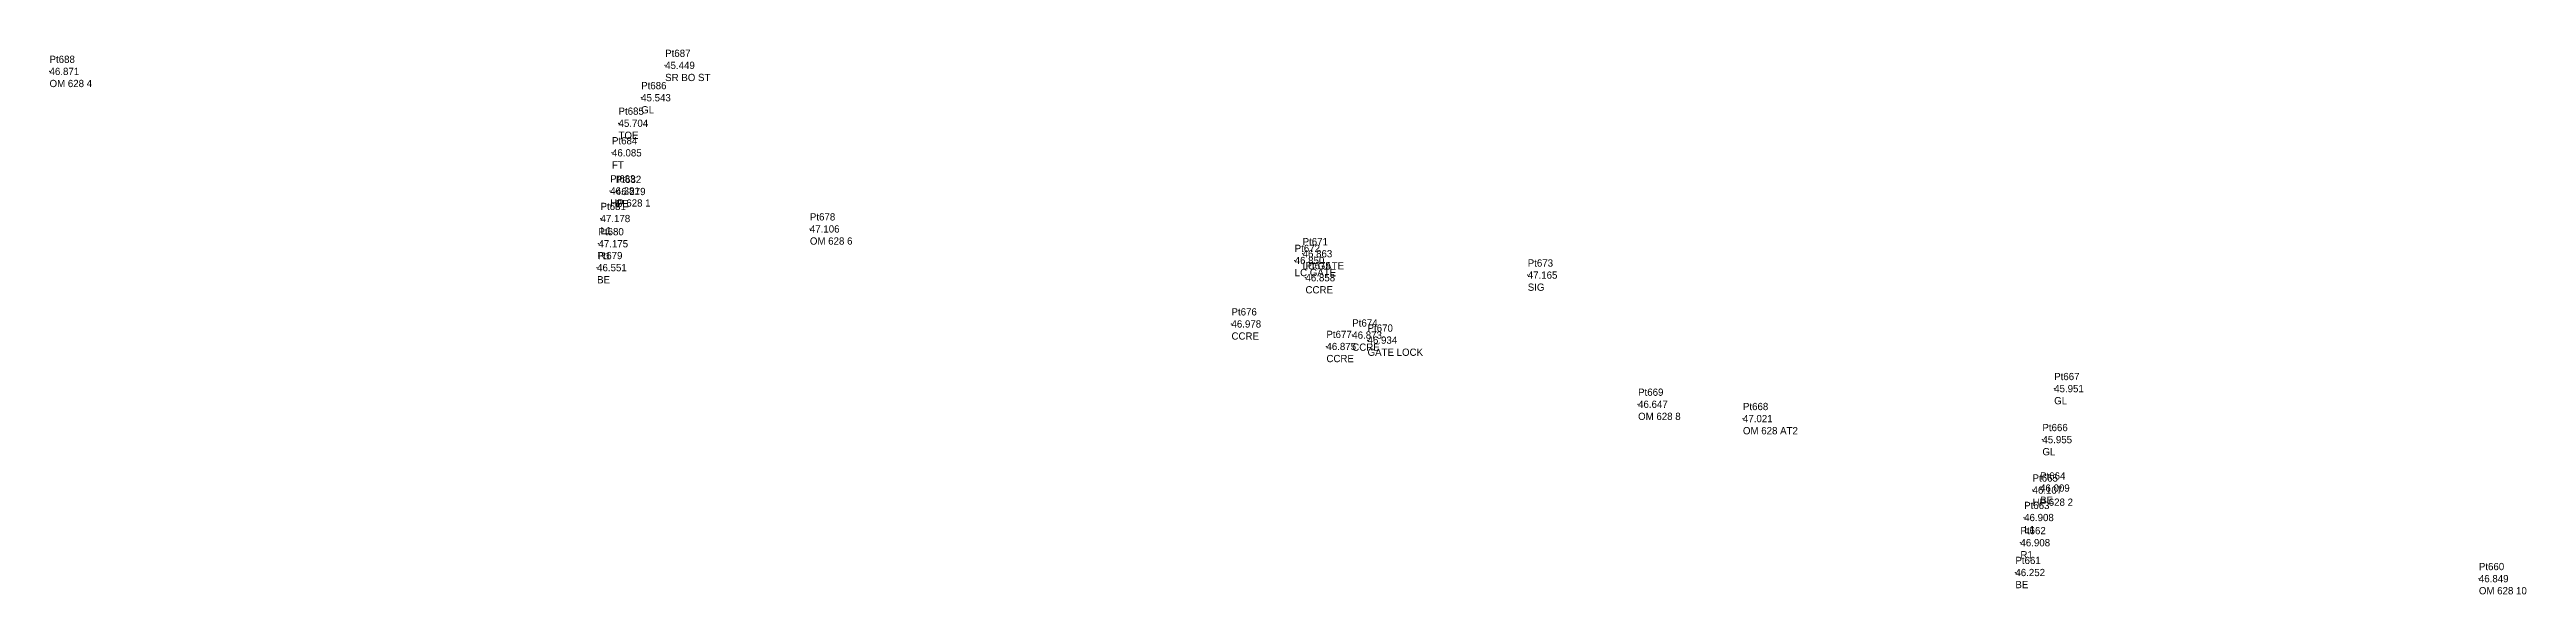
# Model space of a CAD drawing. Header units: metres. Extents: x 822817 to 828704, y 979753 to 981018.
# Drawn here: x 822877.8 to 823048.7, y 980960.9 to 980998.5 of the extents above; entities that cross this region are included whole.
import ezdxf

# ---------------------------------------------------------------- set-up
doc = ezdxf.new("R2010")
doc.units = ezdxf.units.M
doc.header["$MEASUREMENT"] = 0
doc.layers.add('SurveyPoint', color=4, linetype='Continuous', lineweight=0, true_color=0x00fffe)
doc.styles.get("Standard").update_dxf_attribs({"font": '', "height": 2.5})
doc.styles.get('Standard').set_extended_font_data('txt')

msp = doc.modelspace()

# ---------------------------------------------------------------- texts
at = {"layer": 'SurveyPoint', "color": 7, "char_height": 0.5, "attachment_point": 4}
for s, insert, width in [('Pt688\\P46.871\\POM 628 4', (822877.807, 980996.944, 46.871), 4.5), ('Pt687\\P45.449\\PSR BO ST', (822920.277, 980997.359, 45.449), 4.5), ('Pt686\\P45.543\\PGL', (822918.622, 980995.13, 45.543), 3), ('Pt685\\P45.704\\PTOE', (822917.06, 980993.369, 45.704), 3), ('Pt684\\P46.085\\PFT', (822916.609, 980991.332, 46.085), 3), ('Pt683\\P46.381\\PHP 628 1', (822916.483, 980988.702, 46.381), 4.5), ('Pt682\\P46.279\\PBE', (822916.879, 980988.666, 46.279), 3), ('Pt681\\P47.178\\PL1', (822915.82, 980986.801, 47.178), 3), ('Pt678\\P47.106\\POM 628 6', (822930.262, 980986.079, 47.106), 4.5), ('Pt680\\P47.175\\PR1', (822915.676, 980985.061, 47.175), 3), ('Pt671\\P46.863\\PLC GATE ', (822964.253, 980984.368, 46.863), 4.5), ('Pt679\\P46.551\\PBE', (822915.582, 980983.415, 46.551), 3), ('Pt672\\P46.850\\PLC GATE ', (822963.706, 980983.905, 46.85), 4.5), ('Pt675\\P46.858\\PCCRE', (822964.451, 980982.716, 46.858), 3), ('Pt673\\P47.165\\PSIG ', (822979.785, 980982.897, 47.165), 3), ('Pt676\\P46.978\\PCCRE', (822959.347, 980979.527, 46.978), 3), ('Pt677\\P46.875\\PCCRE', (822965.896, 980977.974, 46.875), 3), ('Pt674\\P46.873\\PCCRE', (822967.679, 980978.76, 46.873), 3), ('Pt670\\P46.934\\PGATE LOCK', (822968.734, 980978.411, 46.934), 5), ('Pt667\\P45.951\\PGL', (823016.101, 980975.068, 45.951), 3), ('Pt669\\P46.647\\POM 628 8', (822987.397, 980973.988, 46.647), 4.5), ('Pt668\\P47.021\\POM 628 AT2', (822994.631, 980973, 47.021), 5.5), ('Pt666\\P45.955\\PGL', (823015.29, 980971.55, 45.955), 3), ('Pt665\\P46.107\\PHP 628 2', (823014.611, 980968.07, 46.107), 4.5), ('Pt664\\P46.009\\PBE', (823015.128, 980968.214, 46.009), 3), ('Pt663\\P46.908\\PL1', (823014.03, 980966.181, 46.908), 3), ('Pt662\\P46.908\\PR1', (823013.775, 980964.446, 46.908), 3), ('Pt661\\P46.252\\PBE', (823013.427, 980962.388, 46.252), 3), ('Pt660\\P46.849\\POM 628 10', (823045.401, 980961.963, 46.849), 5)]:
    msp.add_mtext(s, dxfattribs=dict(at, insert=insert, width=width))

# ---------------------------------------------------------------- linework, layer by layer
at = {"layer": 'SurveyPoint'}
for p in [(822877.807, 980996.944, 46.871), (822920.277, 980997.359, 45.449), (822918.622, 980995.13, 45.543), (822917.06, 980993.369, 45.704), (822916.609, 980991.332, 46.085), (822916.483, 980988.702, 46.381), (822916.879, 980988.666, 46.279), (822915.82, 980986.801, 47.178), (822930.262, 980986.079, 47.106), (822915.676, 980985.061, 47.175), (822963.706, 980983.905, 46.85), (822964.253, 980984.368, 46.863), (822915.582, 980983.415, 46.551), (822964.451, 980982.716, 46.858), (822979.785, 980982.897, 47.165), (822959.347, 980979.527, 46.978), (822967.679, 980978.76, 46.873), (822965.896, 980977.974, 46.875), (822968.734, 980978.411, 46.934), (822987.397, 980973.988, 46.647), (823016.101, 980975.068, 45.951), (822994.631, 980973, 47.021), (823015.29, 980971.55, 45.955), (823014.611, 980968.07, 46.107), (823015.128, 980968.214, 46.009), (823014.03, 980966.181, 46.908), (823013.775, 980964.446, 46.908), (823013.427, 980962.388, 46.252), (823045.401, 980961.963, 46.849)]:
    msp.add_point(p, dxfattribs=at)

msp.set_redraw_order([(e.dxf.handle, doc.entitydb.next_handle()) for e in msp.query("TEXT MTEXT ATTDEF DIMENSION ARC_DIMENSION")])  # texts and dimensions are drawn at this point

doc.saveas('drawing.dxf')
